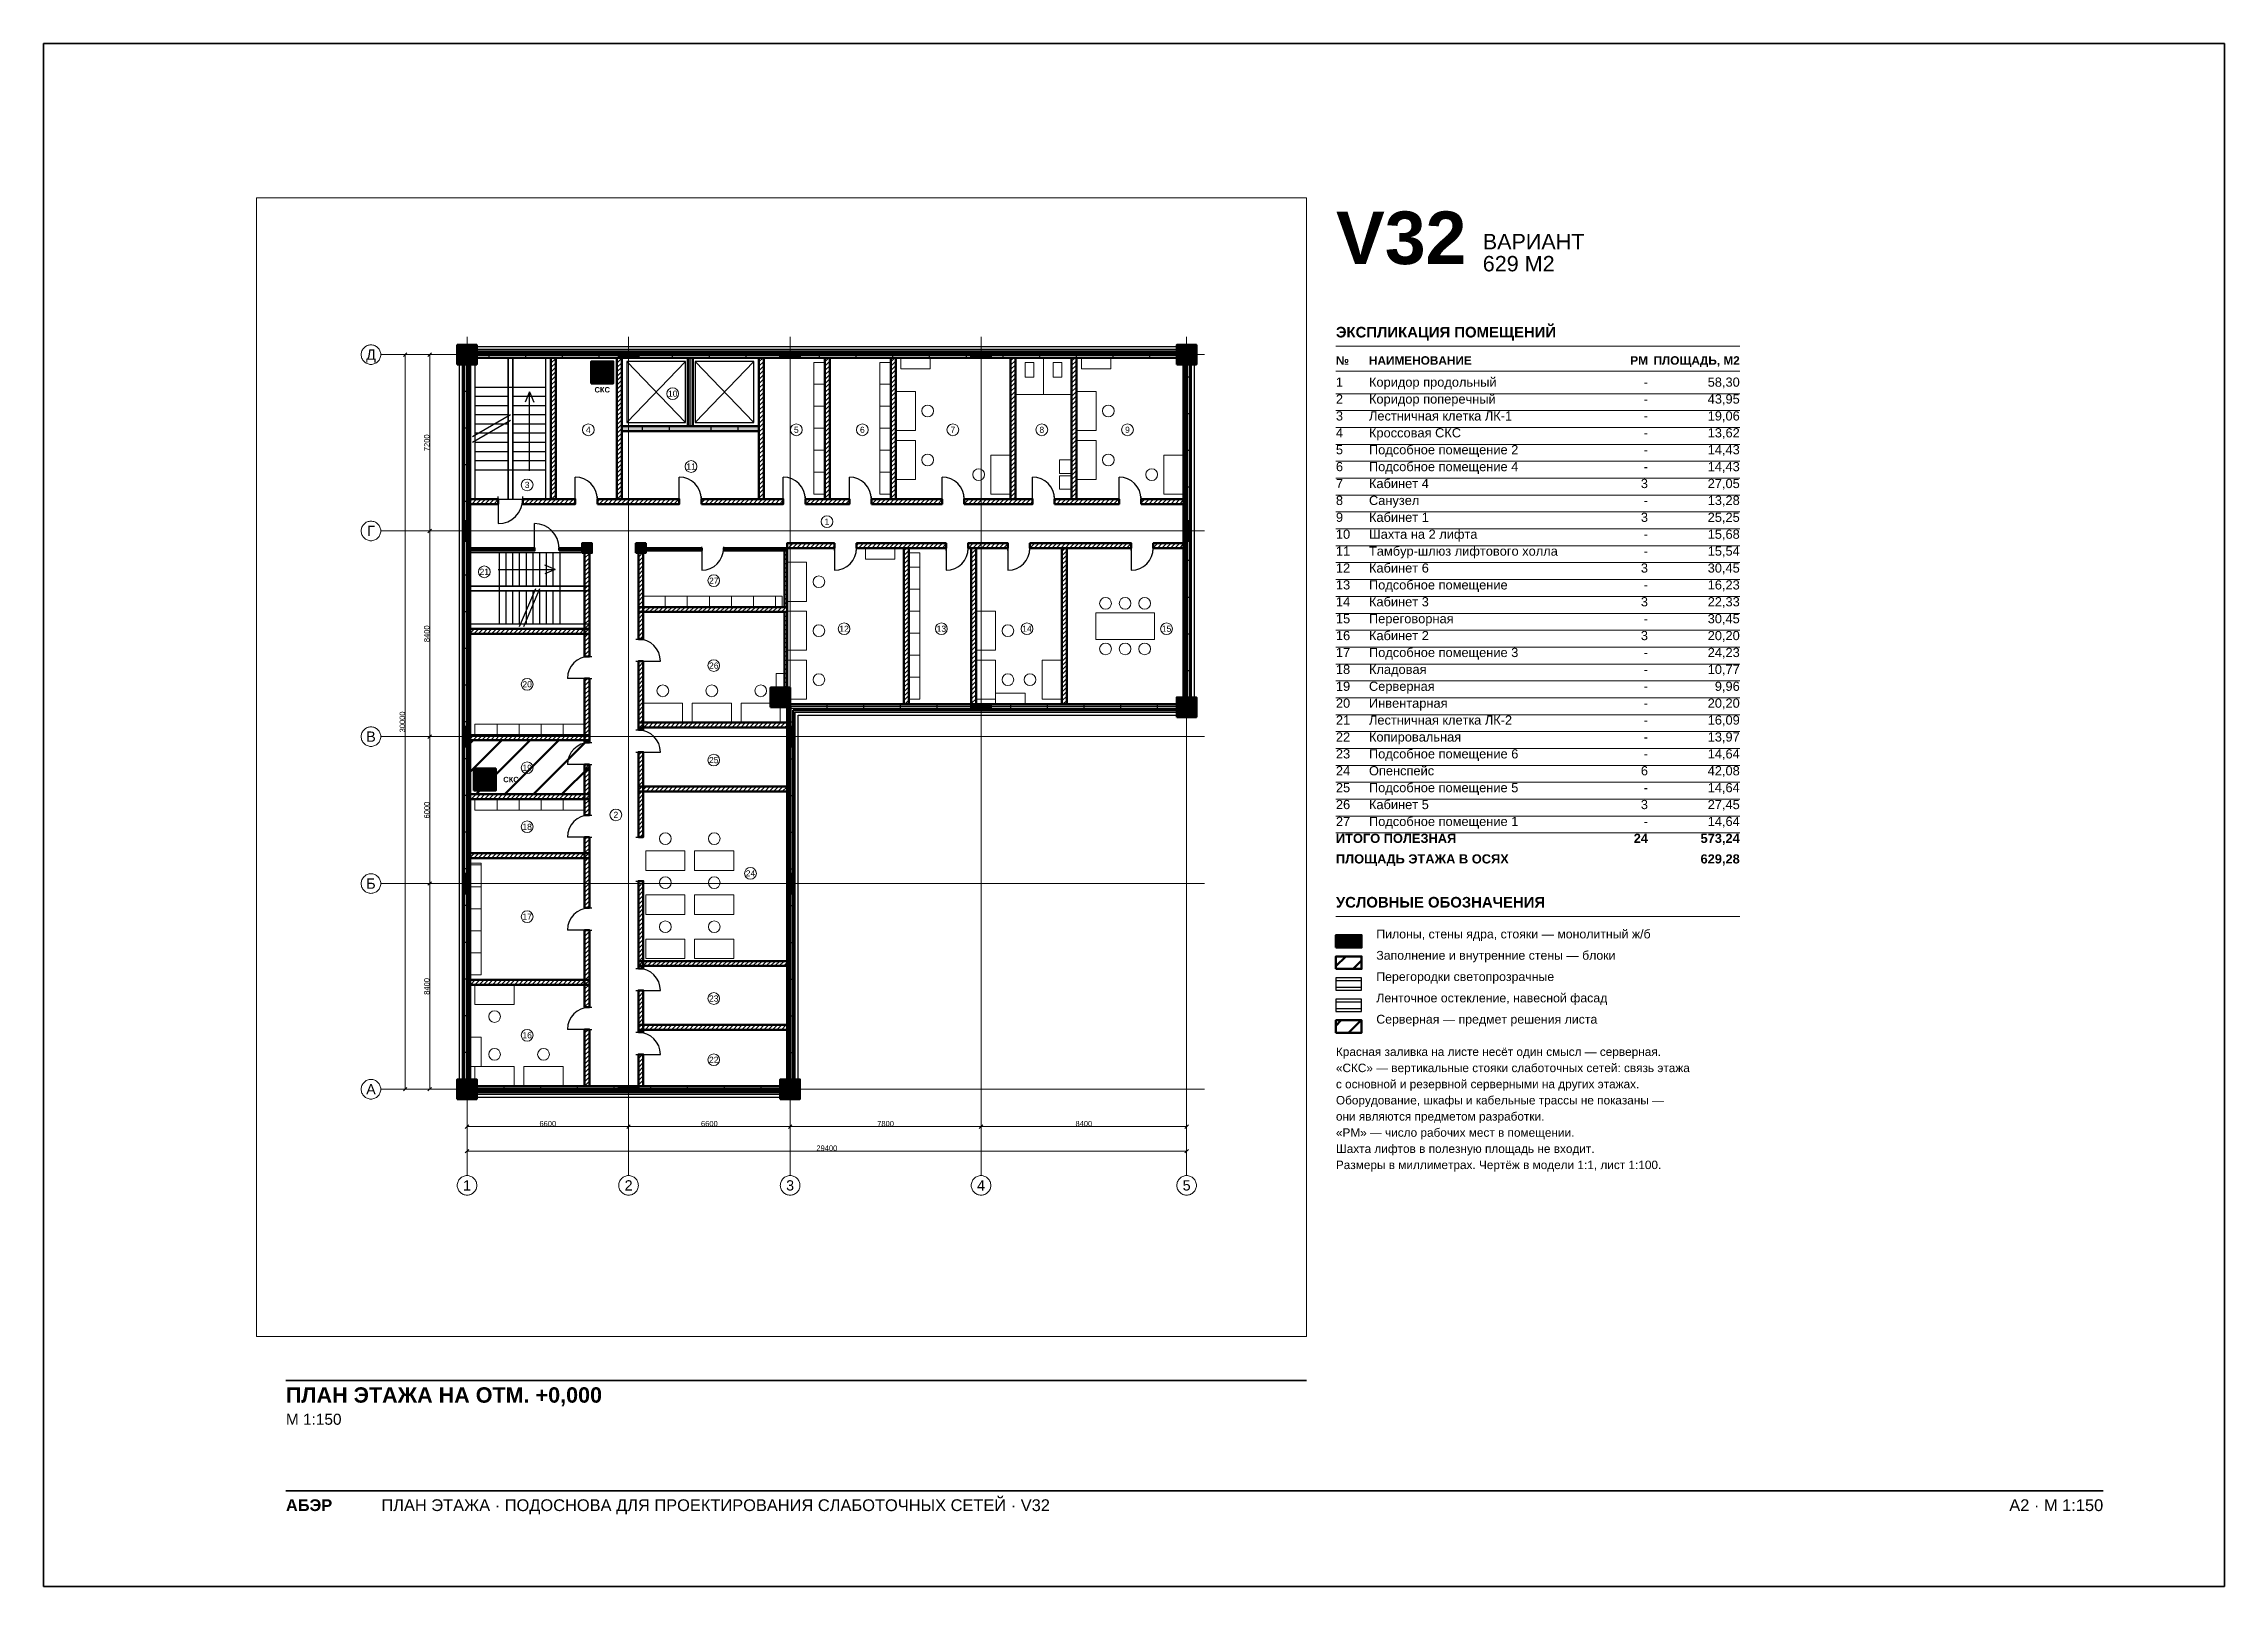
# Paper-space layout 'A2-1-100' of a CAD drawing. Header units: millimetres. Extents: x 0 to 594, y 0 to 420.
# The model-space entities are those that its viewports show. They can reach past a viewport. Long polylines and large blocks are cut down to what shows.
import ezdxf
from ezdxf.enums import TextEntityAlignment as Align

# ---------------------------------------------------------------- set-up
doc = ezdxf.new("R2010")
doc.units = ezdxf.units.MM
doc.linetypes.add('CENTER2', pattern=[2.541, 1.587, -0.318, 0.318, -0.318])
for name, color, linetype, lineweight in [('A-ANNO-LEGEND', 7, 'CONTINUOUS', 18), ('A-ANNO-NOTES', 8, 'CONTINUOUS', 13), ('A-ANNO-ROOM', 7, 'CONTINUOUS', 18), ('A-ANNO-TABLE', 7, 'CONTINUOUS', 18), ('A-DIMS', 8, 'CONTINUOUS', 13), ('A-DOOR', 3, 'CONTINUOUS', 25), ('A-ELEV', 7, 'CONTINUOUS', 25), ('A-FACADE-PANEL', 8, 'CONTINUOUS', 25), ('A-FURN', 8, 'CONTINUOUS', 18), ('A-GLAZ-RIBBON', 5, 'CONTINUOUS', 25), ('A-GRID', 8, 'CENTER2', 13), ('A-HATCH', 9, 'CONTINUOUS', 9), ('A-OUTLINE', 7, 'CONTINUOUS', 50), ('A-SANI', 8, 'CONTINUOUS', 18), ('A-STAIR', 7, 'CONTINUOUS', 25), ('A-TITLE', 7, 'CONTINUOUS', 35), ('A-VIEWPORT', 8, 'CONTINUOUS', 9), ('A-WALL-BLOCK', 9, 'CONTINUOUS', 50), ('A-WALL-GLASS', 4, 'CONTINUOUS', 25), ('A-WALL-RC', 7, 'CONTINUOUS', 50), ('E-SCS-RISER', 1, 'CONTINUOUS', 50), ('E-SERVER-ROOM', 1, 'CONTINUOUS', 50)]:
    doc.layers.add(name, color=color, linetype=linetype, lineweight=lineweight)
doc.styles.add('Arial', font='arial.ttf')
doc.styles.add('Arial-Bold', font='arialbd.ttf')
doc.styles.get("Standard").update_dxf_attribs({"font": 'arial.ttf'})

psp = doc.layouts.new('A2-1-100')

# ---------------------------------------------------------------- texts
at = {"layer": 'A-ANNO-LEGEND'}
for s, height, style, p in [('УСЛОВНЫЕ ОБОЗНАЧЕНИЯ', 2.9, 'Arial-Bold', (352, 184.8)), ('Пилоны, стены ядра, стояки — монолитный ж/б', 2.4, 'Arial', (363, 176.4)), ('Заполнение и внутренние стены — блоки', 2.4, 'Arial', (363, 170.6)), ('Перегородки светопрозрачные', 2.4, 'Arial', (363, 164.8)), ('Ленточное остекление, навесной фасад', 2.4, 'Arial', (363, 159)), ('Серверная — предмет решения листа', 2.4, 'Arial', (363, 153.2))]:
    psp.add_text(s, height=height, dxfattribs=dict(at, style=style)).set_placement(p)
at = {"layer": 'A-ANNO-NOTES', "style": 'Arial'}
for s, p in [('Красная заливка на листе несёт один смысл — серверная.', (352, 144.4)), ('«СКС» — вертикальные стояки слаботочных сетей: связь этажа', (352, 140)), ('с основной и резервной серверными на других этажах.', (352, 135.6)), ('Оборудование, шкафы и кабельные трассы не показаны —', (352, 131.2)), ('они являются предметом разработки.', (352, 126.8)), ('«РМ» — число рабочих мест в помещении.', (352, 122.4)), ('Шахта лифтов в полезную площадь не входит.', (352, 118)), ('Размеры в миллиметрах. Чертёж в модели 1:1, лист 1:100.', (352, 113.6))]:
    psp.add_text(s, height=2.3, dxfattribs=at).set_placement(p)
at = {"layer": 'A-ANNO-TABLE'}
for s, height, style, p in [('ЭКСПЛИКАЦИЯ ПОМЕЩЕНИЙ', 2.9, 'Arial-Bold', (352, 340)), ('№', 2.3, 'Arial-Bold', (352, 332.6)), ('НАИМЕНОВАНИЕ', 2.3, 'Arial-Bold', (361, 332.6)), ('1', 2.5, 'Arial', (352, 326.6)), ('Коридор продольный', 2.5, 'Arial', (361, 326.6)), ('2', 2.5, 'Arial', (352, 322)), ('Коридор поперечный', 2.5, 'Arial', (361, 322)), ('4', 2.5, 'Arial', (352, 312.8)), ('3', 2.5, 'Arial', (352, 317.4)), ('Лестничная клетка ЛК-1', 2.5, 'Arial', (361, 317.4)), ('Кроссовая СКС', 2.5, 'Arial', (361, 312.8)), ('5', 2.5, 'Arial', (352, 308.2)), ('Подсобное помещение 2', 2.5, 'Arial', (361, 308.2)), ('6', 2.5, 'Arial', (352, 303.6)), ('Подсобное помещение 4', 2.5, 'Arial', (361, 303.6)), ('7', 2.5, 'Arial', (352, 299)), ('Кабинет 4', 2.5, 'Arial', (361, 299)), ('8', 2.5, 'Arial', (352, 294.4)), ('9', 2.5, 'Arial', (352, 289.8)), ('Санузел', 2.5, 'Arial', (361, 294.4)), ('Кабинет 1', 2.5, 'Arial', (361, 289.8)), ('10', 2.5, 'Arial', (352, 285.2)), ('Шахта на 2 лифта', 2.5, 'Arial', (361, 285.2)), ('11', 2.5, 'Arial', (352, 280.6)), ('Тамбур-шлюз лифтового холла', 2.5, 'Arial', (361, 280.6)), ('12', 2.5, 'Arial', (352, 276)), ('13', 2.5, 'Arial', (352, 271.4)), ('Подсобное помещение', 2.5, 'Arial', (361, 271.4)), ('Кабинет 6', 2.5, 'Arial', (361, 276)), ('14', 2.5, 'Arial', (352, 266.8)), ('Кабинет 3', 2.5, 'Arial', (361, 266.8)), ('15', 2.5, 'Arial', (352, 262.2)), ('Переговорная', 2.5, 'Arial', (361, 262.2)), ('16', 2.5, 'Arial', (352, 257.6)), ('17', 2.5, 'Arial', (352, 253)), ('Подсобное помещение 3', 2.5, 'Arial', (361, 253)), ('Кабинет 2', 2.5, 'Arial', (361, 257.6)), ('18', 2.5, 'Arial', (352, 248.4)), ('Кладовая', 2.5, 'Arial', (361, 248.4)), ('19', 2.5, 'Arial', (352, 243.8)), ('Серверная', 2.5, 'Arial', (361, 243.8)), ('20', 2.5, 'Arial', (352, 239.2)), ('Инвентарная', 2.5, 'Arial', (361, 239.2)), ('21', 2.5, 'Arial', (352, 234.6)), ('22', 2.5, 'Arial', (352, 230)), ('Лестничная клетка ЛК-2', 2.5, 'Arial', (361, 234.6)), ('Копировальная', 2.5, 'Arial', (361, 230)), ('23', 2.5, 'Arial', (352, 225.4)), ('Подсобное помещение 6', 2.5, 'Arial', (361, 225.4)), ('24', 2.5, 'Arial', (352, 220.8)), ('Опенспейс', 2.5, 'Arial', (361, 220.8)), ('25', 2.5, 'Arial', (352, 216.2)), ('26', 2.5, 'Arial', (352, 211.6)), ('Подсобное помещение 5', 2.5, 'Arial', (361, 216.2)), ('Кабинет 5', 2.5, 'Arial', (361, 211.6)), ('27', 2.5, 'Arial', (352, 207)), ('Подсобное помещение 1', 2.5, 'Arial', (361, 207)), ('ИТОГО ПОЛЕЗНАЯ', 2.5, 'Arial-Bold', (352, 202.4)), ('ПЛОЩАДЬ ЭТАЖА В ОСЯХ', 2.5, 'Arial-Bold', (352, 196.8))]:
    psp.add_text(s, height=height, dxfattribs=dict(at, style=style)).set_placement(p)
for s, height, style, p in [('РМ', 2.3, 'Arial-Bold', (437, 332.6)), ('ПЛОЩАДЬ, М2', 2.3, 'Arial-Bold', (462, 332.6)), ('-', 2.5, 'Arial', (437, 326.6)), ('58,30', 2.5, 'Arial', (462, 326.6)), ('-', 2.5, 'Arial', (437, 322)), ('43,95', 2.5, 'Arial', (462, 322)), ('-', 2.5, 'Arial', (437, 317.4)), ('19,06', 2.5, 'Arial', (462, 317.4)), ('13,62', 2.5, 'Arial', (462, 312.8)), ('-', 2.5, 'Arial', (437, 312.8)), ('-', 2.5, 'Arial', (437, 308.2)), ('14,43', 2.5, 'Arial', (462, 308.2)), ('-', 2.5, 'Arial', (437, 303.6)), ('14,43', 2.5, 'Arial', (462, 303.6)), ('3', 2.5, 'Arial', (437, 299)), ('27,05', 2.5, 'Arial', (462, 299)), ('3', 2.5, 'Arial', (437, 289.8)), ('-', 2.5, 'Arial', (437, 294.4)), ('25,25', 2.5, 'Arial', (462, 289.8)), ('13,28', 2.5, 'Arial', (462, 294.4)), ('-', 2.5, 'Arial', (437, 285.2)), ('15,68', 2.5, 'Arial', (462, 285.2)), ('-', 2.5, 'Arial', (437, 280.6)), ('15,54', 2.5, 'Arial', (462, 280.6)), ('3', 2.5, 'Arial', (437, 276)), ('30,45', 2.5, 'Arial', (462, 276)), ('16,23', 2.5, 'Arial', (462, 271.4)), ('3', 2.5, 'Arial', (437, 266.8)), ('-', 2.5, 'Arial', (437, 271.4)), ('22,33', 2.5, 'Arial', (462, 266.8)), ('-', 2.5, 'Arial', (437, 262.2)), ('30,45', 2.5, 'Arial', (462, 262.2)), ('3', 2.5, 'Arial', (437, 257.6)), ('20,20', 2.5, 'Arial', (462, 257.6)), ('24,23', 2.5, 'Arial', (462, 253)), ('-', 2.5, 'Arial', (437, 253)), ('-', 2.5, 'Arial', (437, 248.4)), ('10,77', 2.5, 'Arial', (462, 248.4)), ('-', 2.5, 'Arial', (437, 243.8)), ('9,96', 2.5, 'Arial', (462, 243.8)), ('-', 2.5, 'Arial', (437, 239.2)), ('20,20', 2.5, 'Arial', (462, 239.2)), ('-', 2.5, 'Arial', (437, 234.6)), ('16,09', 2.5, 'Arial', (462, 234.6)), ('13,97', 2.5, 'Arial', (462, 230)), ('-', 2.5, 'Arial', (437, 230)), ('-', 2.5, 'Arial', (437, 225.4)), ('14,64', 2.5, 'Arial', (462, 225.4)), ('6', 2.5, 'Arial', (437, 220.8)), ('42,08', 2.5, 'Arial', (462, 220.8)), ('3', 2.5, 'Arial', (437, 211.6)), ('-', 2.5, 'Arial', (437, 216.2)), ('27,45', 2.5, 'Arial', (462, 211.6)), ('14,64', 2.5, 'Arial', (462, 216.2)), ('-', 2.5, 'Arial', (437, 207)), ('14,64', 2.5, 'Arial', (462, 207)), ('24', 2.5, 'Arial-Bold', (437, 202.4)), ('573,24', 2.5, 'Arial-Bold', (462, 202.4)), ('629,28', 2.5, 'Arial-Bold', (462, 196.8))]:
    psp.add_text(s, height=height, dxfattribs=dict(at, style=style)).set_placement(p, align=Align.RIGHT)
at = {"layer": 'A-TITLE'}
for s, height, style, p in [('V32', 14.3, 'Arial-Bold', (352, 360)), ('ВАРИАНТ', 4.2, 'Arial', (392, 364)), ('629 М2', 4.2, 'Arial', (392, 358)), ('ПЛАН ЭТАЖА НА ОТМ. +0,000', 4.2, 'Arial-Bold', (66, 50)), ('М 1:150', 3, 'Arial', (66, 44)), ('ПЛАН ЭТАЖА · ПОДОСНОВА ДЛЯ ПРОЕКТИРОВАНИЯ СЛАБОТОЧНЫХ СЕТЕЙ · V32', 3.2, 'Arial', (92, 20.5)), ('АБЭР', 3.2, 'Arial-Bold', (66, 20.5))]:
    psp.add_text(s, height=height, dxfattribs=dict(at, style=style)).set_placement(p)
at = {"layer": 'A-TITLE', "style": 'Arial'}
psp.add_text('A2 · М 1:150', height=3.2, dxfattribs=at).set_placement((561, 20.5), align=Align.RIGHT)

msp = doc.modelspace()

# ---------------------------------------------------------------- texts
at = {"layer": 'A-ANNO-ROOM'}
for s, p in [('10', (8403, 28405)), ('4', (4955, 26930)), ('5', (13453, 26930)), ('6', (16151, 26930)), ('7', (19849, 26930)), ('8', (23483, 26930)), ('9', (26983, 26930)), ('11', (9153, 25430)), ('3', (2455, 24680)), ('1', (14705, 23180)), ('21', (705, 21130)), ('27', (10080, 20770)), ('12', (15405, 18805)), ('13', (19381, 18805)), ('14', (22877, 18805)), ('15', (28579, 18805)), ('26', (10080, 17302)), ('20', (2455, 16537)), ('25', (10080, 13442)), ('19', (2455, 13128)), ('18', (2455, 10719)), ('2', (6080, 11205)), ('24', (11580, 8815)), ('17', (2455, 7048)), ('23', (10080, 3705)), ('16', (2455, 2205)), ('22', (10080, 1205))]:
    msp.add_text(s, height=250, dxfattribs=at).set_placement(p, align=Align.MIDDLE_CENTER)
at = {"layer": 'A-DIMS'}
for s, p in [('7200', (-1645, 26400)), ('8400', (-1645, 18600)), ('30000', (-2645, 15000)), ('6000', (-1645, 11400)), ('8400', (-1645, 4200))]:
    msp.add_text(s, height=220, rotation=90, dxfattribs=at).set_placement(p, align=Align.MIDDLE_CENTER)
for s, p in [('6600', (3300, -1405)), ('6600', (9900, -1405)), ('7800', (17100, -1405)), ('8400', (25200, -1405)), ('29400', (14700, -2405))]:
    msp.add_text(s, height=220, dxfattribs=at).set_placement(p, align=Align.MIDDLE_CENTER)
at = {"layer": 'A-GRID'}
for s, p in [('Д', (-3925, 30000)), ('Г', (-3925, 22800)), ('В', (-3925, 14400)), ('Б', (-3925, 8400)), ('А', (-3925, 0)), ('1', (0, -3925)), ('2', (6600, -3925)), ('3', (13200, -3925)), ('4', (21000, -3925)), ('5', (29400, -3925))]:
    msp.add_text(s, height=420, dxfattribs=at).set_placement(p, align=Align.MIDDLE_CENTER)
at = {"layer": 'E-SCS-RISER', "style": 'Arial-Bold'}
for p in [(5523, 28565), (1795, 12648)]:
    msp.add_text('СКС', height=220, dxfattribs=at).set_placement(p, align=Align.MIDDLE_CENTER)

# ---------------------------------------------------------------- hatches: boundary and pattern name
at = {"layer": 'A-HATCH'}
h = msp.add_hatch(dxfattribs=at)
h.set_pattern_fill('ANSI31', scale=40)
h.paths.add_polyline_path([(3425, 24100), (3625, 24100), (3625, 29875), (3625, 29875), (3425, 29875), (3425, 29875)])
h = msp.add_hatch(dxfattribs=at)
h.set_pattern_fill('ANSI31', scale=40)
h.paths.add_polyline_path([(6123, 24100), (6323, 24100), (6323, 29875), (6323, 29875), (6123, 29875), (6123, 29875)])
h = msp.add_hatch(dxfattribs=at)
h.set_pattern_fill('ANSI31', scale=40)
h.paths.add_polyline_path([(11923, 24100), (12123, 24100), (12123, 29875), (12123, 29875), (11923, 29875), (11923, 29875)])
h = msp.add_hatch(dxfattribs=at)
h.set_pattern_fill('ANSI31', scale=40)
h.paths.add_polyline_path([(14621, 24100), (14821, 24100), (14821, 29875), (14821, 29875), (14621, 29875), (14621, 29875)])
h = msp.add_hatch(dxfattribs=at)
h.set_pattern_fill('ANSI31', scale=40)
h.paths.add_polyline_path([(17319, 24100), (17519, 24100), (17519, 29875), (17519, 29875), (17319, 29875), (17319, 29875)])
h = msp.add_hatch(dxfattribs=at)
h.set_pattern_fill('ANSI31', scale=40)
h.paths.add_polyline_path([(22203, 24100), (22403, 24100), (22403, 29875), (22403, 29875), (22203, 29875), (22203, 29875)])
h = msp.add_hatch(dxfattribs=at)
h.set_pattern_fill('ANSI31', scale=40)
h.paths.add_polyline_path([(24703, 24100), (24903, 24100), (24903, 29875), (24903, 29875), (24703, 29875), (24703, 29875)])
h = msp.add_hatch(dxfattribs=at)
h.set_pattern_fill('ANSI31', scale=40)
h.paths.add_polyline_path([(125, 23900), (125, 23900), (1275, 23900), (1275, 24100), (125, 24100), (125, 24100)])
h = msp.add_hatch(dxfattribs=at)
h.set_pattern_fill('ANSI31', scale=40)
h.paths.add_polyline_path([(2275, 23900), (4424, 23900), (4424, 24100), (2275, 24100)])
h = msp.add_hatch(dxfattribs=at)
h.set_pattern_fill('ANSI31', scale=40)
h.paths.add_polyline_path([(5324, 23900), (8673, 23900), (8673, 24100), (5324, 24100)])
h = msp.add_hatch(dxfattribs=at)
h.set_pattern_fill('ANSI31', scale=40)
h.paths.add_polyline_path([(9573, 23900), (12922, 23900), (12922, 24100), (9573, 24100)])
h = msp.add_hatch(dxfattribs=at)
h.set_pattern_fill('ANSI31', scale=40)
h.paths.add_polyline_path([(13822, 23900), (15620, 23900), (15620, 24100), (13822, 24100)])
h = msp.add_hatch(dxfattribs=at)
h.set_pattern_fill('ANSI31', scale=40)
h.paths.add_polyline_path([(16520, 23900), (19411, 23900), (19411, 24100), (16520, 24100)])
h = msp.add_hatch(dxfattribs=at)
h.set_pattern_fill('ANSI31', scale=40)
h.paths.add_polyline_path([(20311, 23900), (23103, 23900), (23103, 24100), (20311, 24100)])
h = msp.add_hatch(dxfattribs=at)
h.set_pattern_fill('ANSI31', scale=40)
h.paths.add_polyline_path([(24003, 23900), (26639, 23900), (26639, 24100), (24003, 24100)])
h = msp.add_hatch(dxfattribs=at)
h.set_pattern_fill('ANSI31', scale=40)
h.paths.add_polyline_path([(27539, 23900), (29275, 23900), (29275, 23900), (29275, 24100), (29275, 24100), (27539, 24100)])
h = msp.add_hatch(dxfattribs=at)
h.set_pattern_fill('ANSI31', scale=40)
h.paths.add_polyline_path([(13075, 22100), (15013, 22100), (15013, 22300), (13075, 22300)])
h = msp.add_hatch(dxfattribs=at)
h.set_pattern_fill('ANSI31', scale=40)
h.paths.add_polyline_path([(15913, 22100), (19574, 22100), (19574, 22300), (15913, 22300)])
h = msp.add_hatch(dxfattribs=at)
h.set_pattern_fill('ANSI31', scale=40)
h.paths.add_polyline_path([(20474, 22100), (22098, 22100), (22098, 22300), (20474, 22300)])
h = msp.add_hatch(dxfattribs=at)
h.set_pattern_fill('ANSI31', scale=40)
h.paths.add_polyline_path([(22998, 22100), (27137, 22100), (27137, 22300), (22998, 22300)])
h = msp.add_hatch(dxfattribs=at)
h.set_pattern_fill('ANSI31', scale=40)
h.paths.add_polyline_path([(28037, 22100), (29275, 22100), (29275, 22100), (29275, 22300), (29275, 22300), (28037, 22300)])
h = msp.add_hatch(dxfattribs=at)
h.set_pattern_fill('ANSI31', scale=40)
h.paths.add_polyline_path([(4800, 17678.5), (5000, 17678.5), (5000, 22100), (4800, 22100)])
h = msp.add_hatch(dxfattribs=at)
h.set_pattern_fill('ANSI31', scale=40)
h.paths.add_polyline_path([(7000, 18381), (7200, 18381), (7200, 22100), (7000, 22100)])
h = msp.add_hatch(dxfattribs=at)
h.set_pattern_fill('ANSI31', scale=40)
h.paths.add_polyline_path([(7200, 22000), (9587.5, 22000), (9587.5, 22100), (7200, 22100)])
h = msp.add_hatch(dxfattribs=at)
h.set_pattern_fill('ANSI31', scale=40)
h.paths.add_polyline_path([(10487.5, 22000), (13075, 22000), (13075, 22100), (10487.5, 22100)])
h = msp.add_hatch(dxfattribs=at)
h.set_pattern_fill('ANSI31', scale=40)
h.paths.add_polyline_path([(12975, 19690), (13075, 19690), (13075, 22000), (12975, 22000)])
h = msp.add_hatch(dxfattribs=at)
h.set_pattern_fill('ANSI31', scale=40)
h.paths.add_polyline_path([(17851, 15725), (18051, 15725), (18051, 15725), (18051, 22100), (17851, 22100), (17851, 15725)])
h = msp.add_hatch(dxfattribs=at)
h.set_pattern_fill('ANSI31', scale=40)
h.paths.add_polyline_path([(20597, 15725), (20797, 15725), (20797, 15725), (20797, 22100), (20597, 22100), (20597, 15725)])
h = msp.add_hatch(dxfattribs=at)
h.set_pattern_fill('ANSI31', scale=40)
h.paths.add_polyline_path([(24299, 15725), (24499, 15725), (24499, 15725), (24499, 22100), (24299, 22100), (24299, 15725)])
h = msp.add_hatch(dxfattribs=at)
h.set_pattern_fill('ANSI31', scale=40)
h.paths.add_polyline_path([(7000, 19490), (13075, 19490), (13075, 19690), (7000, 19690)])
h = msp.add_hatch(dxfattribs=at)
h.set_pattern_fill('ANSI31', scale=40)
h.paths.add_polyline_path([(125, 18600), (125, 18600), (5000, 18600), (5000, 18800), (125, 18800), (125, 18800)])
h = msp.add_hatch(dxfattribs=at)
h.set_pattern_fill('ANSI31', scale=40)
h.paths.add_polyline_path([(12975, 15725), (13075, 15725), (13075, 15725), (13075, 19490), (12975, 19490), (12975, 15725)])
h = msp.add_hatch(dxfattribs=at)
h.set_pattern_fill('ANSI31', scale=40)
h.paths.add_polyline_path([(7000, 14672), (7200, 14672), (7200, 17481), (7000, 17481)])
h = msp.add_hatch(dxfattribs=at)
h.set_pattern_fill('ANSI31', scale=40)
h.paths.add_polyline_path([(4800, 14157), (5000, 14157), (5000, 16778.5), (4800, 16778.5)])
h = msp.add_hatch(dxfattribs=at)
h.set_pattern_fill('ANSI31', scale=40)
h.paths.add_polyline_path([(125, 14257), (125, 14257), (5000, 14257), (5000, 14457), (125, 14457), (125, 14457)])
h = msp.add_hatch(dxfattribs=at)
h.set_pattern_fill('ANSI31', scale=40)
h.paths.add_polyline_path([(7000, 14772), (13075, 14772), (13075, 14772), (13075, 14972), (13075, 14972), (7000, 14972)])
h = msp.add_hatch(dxfattribs=at)
h.set_pattern_fill('ANSI31', scale=40)
h.paths.add_polyline_path([(7000, 10298.5), (7200, 10298.5), (7200, 13772), (7000, 13772)])
h = msp.add_hatch(dxfattribs=at)
h.set_pattern_fill('ANSI31', scale=40)
h.paths.add_polyline_path([(4800, 11193.5), (5000, 11193.5), (5000, 13257), (4800, 13257)])
h = msp.add_hatch(dxfattribs=at)
h.set_pattern_fill('ANSI31', scale=40)
h.paths.add_polyline_path([(125, 11848), (125, 11848), (5000, 11848), (5000, 12048), (125, 12048), (125, 12048)])
h = msp.add_hatch(dxfattribs=at)
h.set_pattern_fill('ANSI31', scale=40)
h.paths.add_polyline_path([(7000, 12162), (13075, 12162), (13075, 12162), (13075, 12362), (13075, 12362), (7000, 12362)])
h = msp.add_hatch(dxfattribs=at)
h.set_pattern_fill('ANSI31', scale=40)
h.paths.add_polyline_path([(4800, 7403.5), (5000, 7403.5), (5000, 10293.5), (4800, 10293.5)])
h = msp.add_hatch(dxfattribs=at)
h.set_pattern_fill('ANSI31', scale=40)
h.paths.add_polyline_path([(125, 9439), (125, 9439), (5000, 9439), (5000, 9639), (125, 9639), (125, 9639)])
h = msp.add_hatch(dxfattribs=at)
h.set_pattern_fill('ANSI31', scale=40)
h.paths.add_polyline_path([(7000, 4935), (7200, 4935), (7200, 8498.5), (7000, 8498.5)])
h = msp.add_hatch(dxfattribs=at)
h.set_pattern_fill('ANSI31', scale=40)
h.paths.add_polyline_path([(4800, 3346.5), (5000, 3346.5), (5000, 6503.5), (4800, 6503.5)])
h = msp.add_hatch(dxfattribs=at)
h.set_pattern_fill('ANSI31', scale=40)
h.paths.add_polyline_path([(125, 4268), (125, 4268), (5000, 4268), (5000, 4468), (125, 4468), (125, 4468)])
h = msp.add_hatch(dxfattribs=at)
h.set_pattern_fill('ANSI31', scale=40)
h.paths.add_polyline_path([(7000, 5035), (13075, 5035), (13075, 5035), (13075, 5235), (13075, 5235), (7000, 5235)])
h = msp.add_hatch(dxfattribs=at)
h.set_pattern_fill('ANSI31', scale=40)
h.paths.add_polyline_path([(7000, 2325), (7200, 2325), (7200, 4035), (7000, 4035)])
h = msp.add_hatch(dxfattribs=at)
h.set_pattern_fill('ANSI31', scale=40)
h.paths.add_polyline_path([(4800, 125), (5000, 125), (5000, 125), (5000, 2446.5), (4800, 2446.5), (4800, 125)])
h = msp.add_hatch(dxfattribs=at)
h.set_pattern_fill('ANSI31', scale=40)
h.paths.add_polyline_path([(7000, 2425), (13075, 2425), (13075, 2425), (13075, 2625), (13075, 2625), (7000, 2625)])
h = msp.add_hatch(dxfattribs=at)
h.set_pattern_fill('ANSI31', scale=40)
h.paths.add_polyline_path([(7000, 125), (7200, 125), (7200, 125), (7200, 1425), (7000, 1425), (7000, 125)])
at = {"layer": 'A-WALL-RC'}
h = msp.add_hatch(color=7, dxfattribs=at)
h.dxf.hatch_style = 1
h.paths.add_polyline_path([(-400, 29600), (400, 29600), (400, 30400), (-400, 30400)])
h = msp.add_hatch(color=7, dxfattribs=at)
h.dxf.hatch_style = 1
h.paths.add_polyline_path([(29000, 29600), (29800, 29600), (29800, 30400), (29000, 30400)])
h = msp.add_hatch(color=7, dxfattribs=at)
h.dxf.hatch_style = 1
h.paths.add_polyline_path([(6200, 29875), (7000, 29875), (7000, 30125), (6200, 30125)])
h = msp.add_hatch(color=7, dxfattribs=at)
h.dxf.hatch_style = 1
h.paths.add_polyline_path([(9023, 27075), (9223, 27075), (9223, 29875), (9223, 29875), (9023, 29875), (9023, 29875)])
h = msp.add_hatch(color=7, dxfattribs=at)
h.dxf.hatch_style = 1
h.paths.add_polyline_path([(12800, 29875), (13600, 29875), (13600, 30125), (12800, 30125)])
h = msp.add_hatch(color=7, dxfattribs=at)
h.dxf.hatch_style = 1
h.paths.add_polyline_path([(20600, 29875), (21400, 29875), (21400, 30125), (20600, 30125)])
h = msp.add_hatch(color=7, dxfattribs=at)
h.dxf.hatch_style = 1
h.paths.add_polyline_path([(6323, 26875), (11923, 26875), (11923, 27075), (6323, 27075)])
h = msp.add_hatch(color=7, dxfattribs=at)
h.dxf.hatch_style = 1
h.paths.add_polyline_path([(-125, 22400), (125, 22400), (125, 23200), (-125, 23200)])
h = msp.add_hatch(color=7, dxfattribs=at)
h.dxf.hatch_style = 1
h.paths.add_polyline_path([(29275, 22400), (29525, 22400), (29525, 23200), (29275, 23200)])
h = msp.add_hatch(color=7, dxfattribs=at)
h.dxf.hatch_style = 1
h.paths.add_polyline_path([(4700, 21900), (5100, 21900), (5100, 22300), (4700, 22300)])
h = msp.add_hatch(color=7, dxfattribs=at)
h.dxf.hatch_style = 1
h.paths.add_polyline_path([(6900, 21900), (7300, 21900), (7300, 22300), (6900, 22300)])
h = msp.add_hatch(color=7, dxfattribs=at)
h.dxf.hatch_style = 1
h.paths.add_polyline_path([(125, 22000), (125, 22000), (2762.5, 22000), (2762.5, 22100), (125, 22100), (125, 22100)])
h = msp.add_hatch(color=7, dxfattribs=at)
h.dxf.hatch_style = 1
h.paths.add_polyline_path([(3762.5, 22000), (4800, 22000), (4800, 22100), (3762.5, 22100)])
h = msp.add_hatch(color=7, dxfattribs=at)
h.dxf.hatch_style = 1
h.paths.add_polyline_path([(12400, 15600), (13200, 15600), (13200, 16400), (12400, 16400)])
h = msp.add_hatch(color=7, dxfattribs=at)
h.dxf.hatch_style = 1
h.paths.add_polyline_path([(20600, 15475), (21400, 15475), (21400, 15725), (20600, 15725)])
h = msp.add_hatch(color=7, dxfattribs=at)
h.dxf.hatch_style = 1
h.paths.add_polyline_path([(29000, 15200), (29800, 15200), (29800, 16000), (29000, 16000)])
h = msp.add_hatch(color=7, dxfattribs=at)
h.dxf.hatch_style = 1
h.paths.add_polyline_path([(-125, 14000), (125, 14000), (125, 14800), (-125, 14800)])
h = msp.add_hatch(color=7, dxfattribs=at)
h.dxf.hatch_style = 1
h.paths.add_polyline_path([(13075, 14000), (13325, 14000), (13325, 14800), (13075, 14800)])
h = msp.add_hatch(color=7, dxfattribs=at)
h.dxf.hatch_style = 1
h.paths.add_polyline_path([(-125, 8000), (125, 8000), (125, 8800), (-125, 8800)])
h = msp.add_hatch(color=7, dxfattribs=at)
h.dxf.hatch_style = 1
h.paths.add_polyline_path([(13075, 8000), (13325, 8000), (13325, 8800), (13075, 8800)])
h = msp.add_hatch(color=7, dxfattribs=at)
h.dxf.hatch_style = 1
h.paths.add_polyline_path([(-400, -400), (400, -400), (400, 400), (-400, 400)])
h = msp.add_hatch(color=7, dxfattribs=at)
h.dxf.hatch_style = 1
h.paths.add_polyline_path([(6200, -125), (7000, -125), (7000, 125), (6200, 125)])
h = msp.add_hatch(color=7, dxfattribs=at)
h.dxf.hatch_style = 1
h.paths.add_polyline_path([(12800, -400), (13600, -400), (13600, 400), (12800, 400)])
at = {"layer": 'E-SCS-RISER'}
h = msp.add_hatch(color=7, dxfattribs=at)
h.dxf.hatch_style = 1
h.paths.add_polyline_path([(5073, 28825), (5973, 28825), (5973, 29725), (5073, 29725)])
h = msp.add_hatch(color=7, dxfattribs=at)
h.dxf.hatch_style = 1
h.paths.add_polyline_path([(275, 12198), (1175, 12198), (1175, 13098), (275, 13098)])
at = {"layer": 'E-SERVER-ROOM'}
h = msp.add_hatch(dxfattribs=at)
h.set_pattern_fill('ANSI31', scale=260)
h.paths.add_polyline_path([(125, 12048), (5000, 12048), (5000, 14257), (125, 14257)])

# ---------------------------------------------------------------- linework, layer by layer
at = {"layer": 'A-ANNO-ROOM'}
for centre in [(8403, 28405), (4955, 26930), (13453, 26930), (16151, 26930), (19849, 26930), (23483, 26930), (26983, 26930), (9153, 25430), (2455, 24680), (14705, 23180), (705, 21130), (10080, 20770), (15405, 18805), (19381, 18805), (22877, 18805), (28579, 18805), (10080, 17302), (2455, 16537), (2455, 13128), (10080, 13442), (2455, 10719), (6080, 11205), (11580, 8815), (2455, 7048), (10080, 3705), (2455, 2205), (10080, 1205)]:
    msp.add_circle(centre, 240, dxfattribs=at)
at = {"layer": 'A-DIMS'}
for p, q in [((-2595.71, 29929.29), (-2454.29, 30070.71)), ((-2525, 0), (-2525, 30000)), ((-1595.71, 29929.29), (-1454.29, 30070.71)), ((-1525, 22800), (-1525, 30000)), ((-1595.71, 22729.29), (-1454.29, 22870.71)), ((-1595.71, 22729.29), (-1454.29, 22870.71)), ((-1525, 14400), (-1525, 22800)), ((-1595.71, 14329.29), (-1454.29, 14470.71)), ((-1595.71, 14329.29), (-1454.29, 14470.71)), ((-1525, 8400), (-1525, 14400)), ((-1595.71, 8329.29), (-1454.29, 8470.71)), ((-1595.71, 8329.29), (-1454.29, 8470.71)), ((-1525, 0), (-1525, 8400)), ((-2595.71, -70.71), (-2454.29, 70.71)), ((-1595.71, -70.71), (-1454.29, 70.71)), ((-70.71, -1595.71), (70.71, -1454.29)), ((0, -1525), (6600, -1525)), ((6529.29, -1595.71), (6670.71, -1454.29)), ((6529.29, -1595.71), (6670.71, -1454.29)), ((6600, -1525), (13200, -1525)), ((13129.29, -1595.71), (13270.71, -1454.29)), ((13129.29, -1595.71), (13270.71, -1454.29)), ((13200, -1525), (21000, -1525)), ((20929.29, -1595.71), (21070.71, -1454.29)), ((20929.29, -1595.71), (21070.71, -1454.29)), ((21000, -1525), (29400, -1525)), ((29329.29, -1595.71), (29470.71, -1454.29)), ((-70.71, -2595.71), (70.71, -2454.29)), ((0, -2525), (29400, -2525)), ((29329.29, -2595.71), (29470.71, -2454.29))]:
    msp.add_line(p, q, dxfattribs=at)
at = {"layer": 'A-DOOR'}
for p, q in [((7173, 26875), (7173, 27075)), ((8273, 26875), (8273, 27075)), ((9973, 26875), (9973, 27075)), ((11073, 26875), (11073, 27075)), ((4424, 24100), (4424, 25000)), ((8673, 24100), (8673, 25000)), ((12922, 24100), (12922, 25000)), ((15620, 24100), (15620, 25000)), ((19411, 24100), (19411, 25000)), ((23103, 24100), (23103, 25000)), ((26639, 24100), (26639, 25000)), ((1275, 24000), (1275, 24200)), ((1275, 24100), (1275, 23100)), ((2275, 24000), (2275, 24200)), ((4424, 24000), (4424, 24200)), ((5324, 24000), (5324, 24200)), ((8673, 24000), (8673, 24200)), ((9573, 24000), (9573, 24200)), ((12922, 24000), (12922, 24200)), ((13822, 24000), (13822, 24200)), ((15620, 24000), (15620, 24200)), ((16520, 24000), (16520, 24200)), ((19411, 24000), (19411, 24200)), ((20311, 24000), (20311, 24200)), ((23103, 24000), (23103, 24200)), ((24003, 24000), (24003, 24200)), ((26639, 24000), (26639, 24200)), ((27539, 24000), (27539, 24200)), ((2762.5, 22100), (2762.5, 23100)), ((2762.5, 22050), (2762.5, 22150)), ((3762.5, 22050), (3762.5, 22150)), ((9587.5, 22050), (9587.5, 22150)), ((9587.5, 22100), (9587.5, 21200)), ((10487.5, 22050), (10487.5, 22150)), ((15013, 22000), (15013, 22200)), ((15013, 22100), (15013, 21200)), ((15913, 22000), (15913, 22200)), ((19574, 22000), (19574, 22200)), ((19574, 22100), (19574, 21200)), ((20474, 22000), (20474, 22200)), ((22098, 22000), (22098, 22200)), ((22098, 22100), (22098, 21200)), ((22998, 22000), (22998, 22200)), ((27137, 22000), (27137, 22200)), ((27137, 22100), (27137, 21200)), ((28037, 22000), (28037, 22200)), ((6900, 18381), (7100, 18381)), ((4900, 17678.5), (5100, 17678.5)), ((6900, 17481), (7100, 17481)), ((7000, 17481), (7900, 17481)), ((5000, 16778.5), (4100, 16778.5)), ((4900, 16778.5), (5100, 16778.5)), ((6900, 14672), (7100, 14672)), ((4900, 14157), (5100, 14157)), ((6900, 13772), (7100, 13772)), ((7000, 13772), (7900, 13772)), ((5000, 13257), (4100, 13257)), ((4900, 13257), (5100, 13257)), ((4900, 11193.5), (5100, 11193.5)), ((5000, 10293.5), (4100, 10293.5)), ((4900, 10293.5), (5100, 10293.5)), ((6900, 10298.5), (7100, 10298.5)), ((6900, 8498.5), (7100, 8498.5)), ((4900, 7403.5), (5100, 7403.5)), ((5000, 6503.5), (4100, 6503.5)), ((4900, 6503.5), (5100, 6503.5)), ((6900, 4935), (7100, 4935)), ((6900, 4035), (7100, 4035)), ((7000, 4035), (7900, 4035)), ((4900, 3346.5), (5100, 3346.5)), ((5000, 2446.5), (4100, 2446.5)), ((4900, 2446.5), (5100, 2446.5)), ((6900, 2325), (7100, 2325)), ((6900, 1425), (7100, 1425)), ((7000, 1425), (7900, 1425))]:
    msp.add_line(p, q, dxfattribs=at)
for centre, radius, start, end in [((4424, 24100), 900, 0, 90), ((8673, 24100), 900, 0, 90), ((12922, 24100), 900, 0, 90), ((15620, 24100), 900, 0, 90), ((19411, 24100), 900, 0, 90), ((23103, 24100), 900, 0, 90), ((26639, 24100), 900, 0, 90), ((1275, 24100), 1000, -90, 0), ((2762.5, 22100), 1000, 0, 90), ((9587.5, 22100), 900, -90, 0), ((15013, 22100), 900, -90, 0), ((19574, 22100), 900, -90, 0), ((22098, 22100), 900, -90, 0), ((27137, 22100), 900, -90, 0), ((7000, 17481), 900, 0, 90), ((5000, 16778.5), 900, 90, 180), ((7000, 13772), 900, 0, 90), ((5000, 13257), 900, 90, 180), ((5000, 10293.5), 900, 90, 180), ((5000, 6503.5), 900, 90, 180), ((7000, 4035), 900, 0, 90), ((5000, 2446.5), 900, 90, 180), ((7000, 1425), 900, 0, 90)]:
    msp.add_arc(centre, radius, start, end, dxfattribs=at)
at = {"layer": 'A-ELEV'}
for p, q in [((6523, 27225), (8923, 29725)), ((6523, 29725), (8923, 27225)), ((9123, 27075), (9123, 29875)), ((9323, 27225), (11723, 29725)), ((9323, 29725), (11723, 27225))]:
    msp.add_line(p, q, dxfattribs=at)
for points in [[(6523, 27225), (8923, 27225), (8923, 29725), (6523, 29725)], [(9323, 27225), (11723, 27225), (11723, 29725), (9323, 29725)]]:
    msp.add_lwpolyline(points, close=True, dxfattribs=at)
at = {"layer": 'A-FACADE-PANEL'}
for points in [[(-325, -325), (13525, -325), (13525, 15275), (29725, 15275), (29725, 30325), (-325, 30325)], [(-205, -205), (13405, -205), (13405, 15395), (29605, 15395), (29605, 30205), (-205, 30205)]]:
    msp.add_lwpolyline(points, close=True, dxfattribs=at)
at = {"layer": 'A-FURN'}
for p, q in [((14171, 28800), (14621, 28800)), ((16869, 28800), (17319, 28800)), ((14171, 27900), (14621, 27900)), ((16869, 27900), (17319, 27900)), ((14171, 27000), (14621, 27000)), ((16869, 27000), (17319, 27000)), ((14171, 26100), (14621, 26100)), ((16869, 26100), (17319, 26100)), ((14171, 25200), (14621, 25200)), ((16869, 25200), (17319, 25200)), ((18051, 21325), (18501, 21325)), ((8100, 19690), (8100, 20140)), ((9000, 19690), (9000, 20140)), ((9900, 19690), (9900, 20140)), ((10800, 19690), (10800, 20140)), ((11700, 19690), (11700, 20140)), ((12600, 19690), (12600, 20140)), ((18051, 20425), (18501, 20425)), ((18051, 19525), (18501, 19525)), ((18051, 18625), (18501, 18625)), ((18051, 17725), (18501, 17725)), ((18051, 16825), (18501, 16825)), ((1225, 14457), (1225, 14907)), ((2125, 14457), (2125, 14907)), ((3025, 14457), (3025, 14907)), ((3925, 14457), (3925, 14907)), ((1225, 11398), (1225, 11848)), ((2125, 11398), (2125, 11848)), ((3025, 11398), (3025, 11848)), ((3925, 11398), (3925, 11848)), ((125, 9168), (575, 9168)), ((125, 8268), (575, 8268)), ((125, 7368), (575, 7368)), ((125, 6468), (575, 6468)), ((125, 5568), (575, 5568))]:
    msp.add_line(p, q, dxfattribs=at)
for points in [[(14171, 24300), (14621, 24300), (14621, 29675), (14171, 29675)], [(16869, 24300), (17319, 24300), (17319, 29675), (16869, 29675)], [(17719, 29425), (18919, 29425), (18919, 29875), (17719, 29875)], [(25103, 29425), (26303, 29425), (26303, 29875), (25103, 29875)], [(17519, 26900), (18319, 26900), (18319, 28500), (17519, 28500)], [(24903, 26900), (25703, 26900), (25703, 28500), (24903, 28500)], [(17519, 24900), (18319, 24900), (18319, 26500), (17519, 26500)], [(21403, 24300), (22203, 24300), (22203, 25900), (21403, 25900)], [(24903, 24900), (25703, 24900), (25703, 26500), (24903, 26500)], [(28475, 24300), (29275, 24300), (29275, 25900), (28475, 25900)], [(13075, 19925), (13875, 19925), (13875, 21525), (13075, 21525)], [(16275, 21650), (17475, 21650), (17475, 22100), (16275, 22100)], [(18051, 15925), (18501, 15925), (18501, 21900), (18051, 21900)], [(7200, 19690), (12875, 19690), (12875, 20140), (7200, 20140)], [(13075, 17925), (13875, 17925), (13875, 19525), (13075, 19525)], [(20797, 17925), (21597, 17925), (21597, 19525), (20797, 19525)], [(25687, 18362.5), (28087, 18362.5), (28087, 19462.5), (25687, 19462.5)], [(12625, 15772), (13075, 15772), (13075, 16972), (12625, 16972)], [(13075, 15925), (13875, 15925), (13875, 17525), (13075, 17525)], [(20797, 15925), (21597, 15925), (21597, 17525), (20797, 17525)], [(23499, 15925), (24299, 15925), (24299, 17525), (23499, 17525)], [(21597, 15725), (22797, 15725), (22797, 16175), (21597, 16175)], [(7200, 14972), (8800, 14972), (8800, 15772), (7200, 15772)], [(9200, 14972), (10800, 14972), (10800, 15772), (9200, 15772)], [(11200, 14972), (12800, 14972), (12800, 15772), (11200, 15772)], [(325, 14457), (4800, 14457), (4800, 14907), (325, 14907)], [(325, 11398), (4800, 11398), (4800, 11848), (325, 11848)], [(125, 4668), (575, 4668), (575, 9239), (125, 9239)], [(7300, 8935), (8900, 8935), (8900, 9735), (7300, 9735)], [(9300, 8935), (10900, 8935), (10900, 9735), (9300, 9735)], [(7300, 7135), (8900, 7135), (8900, 7935), (7300, 7935)], [(9300, 7135), (10900, 7135), (10900, 7935), (9300, 7935)], [(7300, 5335), (8900, 5335), (8900, 6135), (7300, 6135)], [(9300, 5335), (10900, 5335), (10900, 6135), (9300, 6135)], [(325, 3468), (1925, 3468), (1925, 4268), (325, 4268)], [(125, 925), (575, 925), (575, 2125), (125, 2125)], [(325, 125), (1925, 125), (1925, 925), (325, 925)], [(2325, 125), (3925, 125), (3925, 925), (2325, 925)]]:
    msp.add_lwpolyline(points, close=True, dxfattribs=at)
for centre in [(18819, 27700), (26203, 27700), (18819, 25700), (26203, 25700), (20903, 25100), (27975, 25100), (14375, 20725), (26087, 19842.5), (26887, 19842.5), (27687, 19842.5), (14375, 18725), (22097, 18725), (26087, 17982.5), (26887, 17982.5), (27687, 17982.5), (14375, 16725), (22097, 16725), (22999, 16725), (8000, 16272), (10000, 16272), (12000, 16272), (8100, 10235), (10100, 10235), (8100, 8435), (10100, 8435), (8100, 6635), (10100, 6635), (1125, 2968), (1125, 1425), (3125, 1425)]:
    msp.add_circle(centre, 240, dxfattribs=at)
at = {"layer": 'A-GLAZ-RIBBON'}
for p, q in [((125, 30000), (-125, 30000)), ((-40, 30000), (-40, 0)), ((29400, 30040), (0, 30040)), ((29400, 29960), (0, 29960)), ((40, 30000), (40, 0)), ((900, 29875), (900, 30125)), ((2400, 29875), (2400, 30125)), ((3900, 29875), (3900, 30125)), ((5400, 29875), (5400, 30125)), ((6900, 29875), (6900, 30125)), ((8400, 29875), (8400, 30125)), ((9900, 29875), (9900, 30125)), ((11400, 29875), (11400, 30125)), ((12900, 29875), (12900, 30125)), ((14400, 29875), (14400, 30125)), ((15900, 29875), (15900, 30125)), ((17400, 29875), (17400, 30125)), ((18900, 29875), (18900, 30125)), ((20400, 29875), (20400, 30125)), ((21900, 29875), (21900, 30125)), ((23400, 29875), (23400, 30125)), ((24900, 29875), (24900, 30125)), ((26400, 29875), (26400, 30125)), ((27900, 29875), (27900, 30125)), ((29360, 15600), (29360, 30000)), ((29400, 29875), (29400, 30125)), ((29440, 15600), (29440, 30000)), ((29275, 29100), (29525, 29100)), ((125, 28500), (-125, 28500)), ((125, 27000), (-125, 27000)), ((29275, 27600), (29525, 27600)), ((29275, 26100), (29525, 26100)), ((125, 25500), (-125, 25500)), ((29275, 24600), (29525, 24600)), ((125, 24000), (-125, 24000)), ((125, 22500), (-125, 22500)), ((29275, 23100), (29525, 23100)), ((29275, 21600), (29525, 21600)), ((125, 21000), (-125, 21000)), ((29275, 20100), (29525, 20100)), ((125, 19500), (-125, 19500)), ((125, 18000), (-125, 18000)), ((29275, 18600), (29525, 18600)), ((29275, 17100), (29525, 17100)), ((125, 16500), (-125, 16500)), ((13160, 0), (13160, 15600)), ((13200, 15725), (13200, 15475)), ((13200, 15640), (29400, 15640)), ((13200, 15560), (29400, 15560)), ((13240, 0), (13240, 15600)), ((14700, 15725), (14700, 15475)), ((16200, 15725), (16200, 15475)), ((17700, 15725), (17700, 15475)), ((19200, 15725), (19200, 15475)), ((20700, 15725), (20700, 15475)), ((22200, 15725), (22200, 15475)), ((23700, 15725), (23700, 15475)), ((25200, 15725), (25200, 15475)), ((26700, 15725), (26700, 15475)), ((28200, 15725), (28200, 15475)), ((29275, 15600), (29525, 15600)), ((125, 15000), (-125, 15000)), ((13075, 15000), (13325, 15000)), ((125, 13500), (-125, 13500)), ((13075, 13500), (13325, 13500)), ((125, 12000), (-125, 12000)), ((13075, 12000), (13325, 12000)), ((125, 10500), (-125, 10500)), ((13075, 10500), (13325, 10500)), ((125, 9000), (-125, 9000)), ((13075, 9000), (13325, 9000)), ((125, 7500), (-125, 7500)), ((13075, 7500), (13325, 7500)), ((125, 6000), (-125, 6000)), ((13075, 6000), (13325, 6000)), ((125, 4500), (-125, 4500)), ((13075, 4500), (13325, 4500)), ((125, 3000), (-125, 3000)), ((13075, 3000), (13325, 3000)), ((125, 1500), (-125, 1500)), ((13075, 1500), (13325, 1500)), ((125, 0), (-125, 0)), ((0, 125), (0, -125)), ((0, 40), (13200, 40)), ((1500, 125), (1500, -125)), ((3000, 125), (3000, -125)), ((4500, 125), (4500, -125)), ((6000, 125), (6000, -125)), ((7500, 125), (7500, -125)), ((9000, 125), (9000, -125)), ((10500, 125), (10500, -125)), ((12000, 125), (12000, -125)), ((13075, 0), (13325, 0)), ((0, -40), (13200, -40))]:
    msp.add_line(p, q, dxfattribs=at)
at = {"layer": 'A-GRID'}
for p, q in [((0, -3525), (0, 30725)), ((6600, -3525), (6600, 30725)), ((13200, -3525), (13200, 30725)), ((21000, -3525), (21000, 30725)), ((29400, -3525), (29400, 30725)), ((-3525, 30000), (30125, 30000)), ((-3525, 22800), (30125, 22800)), ((-3525, 14400), (30125, 14400)), ((-3525, 8400), (30125, 8400)), ((-3525, 0), (30125, 0))]:
    msp.add_line(p, q, dxfattribs=at)
for centre in [(-3925, 30000), (-3925, 22800), (-3925, 14400), (-3925, 8400), (-3925, 0), (0, -3925), (6600, -3925), (13200, -3925), (21000, -3925), (29400, -3925)]:
    msp.add_circle(centre, 400, dxfattribs=at)
at = {"layer": 'A-OUTLINE'}
for points in [[(-125, -125), (13325, -125), (13325, 15475), (29525, 15475), (29525, 30125), (-125, 30125)], [(125, 125), (13075, 125), (13075, 15725), (29275, 15725), (29275, 29875), (125, 29875)]]:
    msp.add_lwpolyline(points, close=True, dxfattribs=at)
at = {"layer": 'A-SANI'}
for points in [[(22403, 28375), (23553, 28375), (23553, 29875), (22403, 29875)], [(22798, 29075), (23158, 29075), (23158, 29675), (22798, 29675)], [(23553, 28375), (24703, 28375), (24703, 29875), (23553, 29875)], [(23948, 29075), (24308, 29075), (24308, 29675), (23948, 29675)], [(24203, 25150), (24663, 25150), (24663, 25700), (24203, 25700)], [(24203, 24500), (24663, 24500), (24663, 25050), (24203, 25050)]]:
    msp.add_lwpolyline(points, close=True, dxfattribs=at)
at = {"layer": 'A-STAIR'}
for p, q in [((325, 28675), (1675, 28675)), ((325, 28675), (3225, 28675)), ((1875, 28675), (3225, 28675)), ((325, 28300), (1675, 28300)), ((325, 27925), (1675, 27925)), ((1875, 28300), (3225, 28300)), ((1875, 27925), (3225, 27925)), ((2550, 28475), (2370, 28055)), ((2550, 25250), (2550, 28475)), ((2550, 28475), (2730, 28055)), ((225, 26650), (1775, 27550)), ((225, 26425), (1775, 27325)), ((325, 27550), (1675, 27550)), ((325, 27175), (1675, 27175)), ((325, 26800), (1675, 26800)), ((1875, 27550), (3225, 27550)), ((1875, 27175), (3225, 27175)), ((1875, 26800), (3225, 26800)), ((325, 26425), (1675, 26425)), ((325, 26050), (1675, 26050)), ((1875, 26425), (3225, 26425)), ((1875, 26050), (3225, 26050)), ((325, 25675), (1675, 25675)), ((325, 25300), (3225, 25300)), ((1875, 25675), (3225, 25675)), ((1325, 19000), (1325, 21900)), ((1600, 20550), (1600, 21900)), ((1875, 20550), (1875, 21900)), ((2150, 20550), (2150, 21900)), ((2425, 20550), (2425, 21900)), ((2700, 20550), (2700, 21900)), ((2975, 20550), (2975, 21900)), ((3600, 21225), (3180, 21405)), ((3250, 20550), (3250, 21900)), ((3525, 20550), (3525, 21900)), ((3800, 20550), (3800, 21900)), ((3800, 19000), (3800, 21900)), ((1275, 21225), (3600, 21225)), ((3600, 21225), (3180, 21045)), ((1600, 19000), (1600, 20350)), ((1875, 19000), (1875, 20350)), ((2150, 18900), (2810, 20450)), ((2150, 19000), (2150, 20350)), ((2315, 18900), (2975, 20450)), ((2425, 19000), (2425, 20350)), ((2700, 19000), (2700, 20350)), ((2975, 19000), (2975, 20350)), ((3250, 19000), (3250, 20350)), ((3525, 19000), (3525, 20350)), ((3800, 19000), (3800, 20350))]:
    msp.add_line(p, q, dxfattribs=at)
for points in [[(325, 24100), (1675, 24100), (1675, 29875), (325, 29875)], [(1675, 24100), (1875, 24100), (1875, 29875), (1675, 29875)], [(1875, 24100), (3225, 24100), (3225, 29875), (1875, 29875)], [(125, 20550), (5000, 20550), (5000, 21900), (125, 21900)], [(125, 20350), (5000, 20350), (5000, 20550), (125, 20550)], [(125, 19000), (5000, 19000), (5000, 20350), (125, 20350)]]:
    msp.add_lwpolyline(points, close=True, dxfattribs=at)
at = {"layer": 'A-WALL-BLOCK'}
for points in [[(3425, 24100), (3625, 24100), (3625, 29875), (3625, 29875), (3425, 29875), (3425, 29875)], [(6123, 24100), (6323, 24100), (6323, 29875), (6323, 29875), (6123, 29875), (6123, 29875)], [(11923, 24100), (12123, 24100), (12123, 29875), (12123, 29875), (11923, 29875), (11923, 29875)], [(14621, 24100), (14821, 24100), (14821, 29875), (14821, 29875), (14621, 29875), (14621, 29875)], [(17319, 24100), (17519, 24100), (17519, 29875), (17519, 29875), (17319, 29875), (17319, 29875)], [(22203, 24100), (22403, 24100), (22403, 29875), (22403, 29875), (22203, 29875), (22203, 29875)], [(24703, 24100), (24903, 24100), (24903, 29875), (24903, 29875), (24703, 29875), (24703, 29875)], [(125, 23900), (125, 23900), (1275, 23900), (1275, 24100), (125, 24100), (125, 24100)], [(2275, 23900), (4424, 23900), (4424, 24100), (2275, 24100)], [(5324, 23900), (8673, 23900), (8673, 24100), (5324, 24100)], [(9573, 23900), (12922, 23900), (12922, 24100), (9573, 24100)], [(13822, 23900), (15620, 23900), (15620, 24100), (13822, 24100)], [(16520, 23900), (19411, 23900), (19411, 24100), (16520, 24100)], [(20311, 23900), (23103, 23900), (23103, 24100), (20311, 24100)], [(24003, 23900), (26639, 23900), (26639, 24100), (24003, 24100)], [(27539, 23900), (29275, 23900), (29275, 23900), (29275, 24100), (29275, 24100), (27539, 24100)], [(13075, 22100), (15013, 22100), (15013, 22300), (13075, 22300)], [(15913, 22100), (19574, 22100), (19574, 22300), (15913, 22300)], [(20474, 22100), (22098, 22100), (22098, 22300), (20474, 22300)], [(22998, 22100), (27137, 22100), (27137, 22300), (22998, 22300)], [(28037, 22100), (29275, 22100), (29275, 22100), (29275, 22300), (29275, 22300), (28037, 22300)], [(4800, 17678.5), (5000, 17678.5), (5000, 22100), (4800, 22100)], [(7000, 18381), (7200, 18381), (7200, 22100), (7000, 22100)], [(7200, 22000), (9587.5, 22000), (9587.5, 22100), (7200, 22100)], [(10487.5, 22000), (13075, 22000), (13075, 22100), (10487.5, 22100)], [(12975, 19690), (13075, 19690), (13075, 22000), (12975, 22000)], [(17851, 15725), (18051, 15725), (18051, 15725), (18051, 22100), (17851, 22100), (17851, 15725)], [(20597, 15725), (20797, 15725), (20797, 15725), (20797, 22100), (20597, 22100), (20597, 15725)], [(24299, 15725), (24499, 15725), (24499, 15725), (24499, 22100), (24299, 22100), (24299, 15725)], [(7000, 19490), (13075, 19490), (13075, 19690), (7000, 19690)], [(125, 18600), (125, 18600), (5000, 18600), (5000, 18800), (125, 18800), (125, 18800)], [(12975, 15725), (13075, 15725), (13075, 15725), (13075, 19490), (12975, 19490), (12975, 15725)], [(7000, 14672), (7200, 14672), (7200, 17481), (7000, 17481)], [(4800, 14157), (5000, 14157), (5000, 16778.5), (4800, 16778.5)], [(125, 14257), (125, 14257), (5000, 14257), (5000, 14457), (125, 14457), (125, 14457)], [(7000, 14772), (13075, 14772), (13075, 14772), (13075, 14972), (13075, 14972), (7000, 14972)], [(7000, 10298.5), (7200, 10298.5), (7200, 13772), (7000, 13772)], [(4800, 11193.5), (5000, 11193.5), (5000, 13257), (4800, 13257)], [(125, 11848), (125, 11848), (5000, 11848), (5000, 12048), (125, 12048), (125, 12048)], [(7000, 12162), (13075, 12162), (13075, 12162), (13075, 12362), (13075, 12362), (7000, 12362)], [(4800, 7403.5), (5000, 7403.5), (5000, 10293.5), (4800, 10293.5)], [(125, 9439), (125, 9439), (5000, 9439), (5000, 9639), (125, 9639), (125, 9639)], [(7000, 4935), (7200, 4935), (7200, 8498.5), (7000, 8498.5)], [(4800, 3346.5), (5000, 3346.5), (5000, 6503.5), (4800, 6503.5)], [(125, 4268), (125, 4268), (5000, 4268), (5000, 4468), (125, 4468), (125, 4468)], [(7000, 5035), (13075, 5035), (13075, 5035), (13075, 5235), (13075, 5235), (7000, 5235)], [(7000, 2325), (7200, 2325), (7200, 4035), (7000, 4035)], [(4800, 125), (5000, 125), (5000, 125), (5000, 2446.5), (4800, 2446.5), (4800, 125)], [(7000, 2425), (13075, 2425), (13075, 2425), (13075, 2625), (13075, 2625), (7000, 2625)], [(7000, 125), (7200, 125), (7200, 125), (7200, 1425), (7000, 1425), (7000, 125)]]:
    msp.add_lwpolyline(points, close=True, dxfattribs=at)
at = {"layer": 'A-WALL-RC'}
for points in [[(-400, 29600), (400, 29600), (400, 30400), (-400, 30400)], [(29000, 29600), (29800, 29600), (29800, 30400), (29000, 30400)], [(6200, 29875), (7000, 29875), (7000, 30125), (6200, 30125)], [(9023, 27075), (9223, 27075), (9223, 29875), (9223, 29875), (9023, 29875), (9023, 29875)], [(12800, 29875), (13600, 29875), (13600, 30125), (12800, 30125)], [(20600, 29875), (21400, 29875), (21400, 30125), (20600, 30125)], [(6323, 26875), (11923, 26875), (11923, 27075), (6323, 27075)], [(-125, 22400), (125, 22400), (125, 23200), (-125, 23200)], [(29275, 22400), (29525, 22400), (29525, 23200), (29275, 23200)], [(4700, 21900), (5100, 21900), (5100, 22300), (4700, 22300)], [(6900, 21900), (7300, 21900), (7300, 22300), (6900, 22300)], [(125, 22000), (125, 22000), (2762.5, 22000), (2762.5, 22100), (125, 22100), (125, 22100)], [(3762.5, 22000), (4800, 22000), (4800, 22100), (3762.5, 22100)], [(12400, 15600), (13200, 15600), (13200, 16400), (12400, 16400)], [(20600, 15475), (21400, 15475), (21400, 15725), (20600, 15725)], [(29000, 15200), (29800, 15200), (29800, 16000), (29000, 16000)], [(-125, 14000), (125, 14000), (125, 14800), (-125, 14800)], [(13075, 14000), (13325, 14000), (13325, 14800), (13075, 14800)], [(-125, 8000), (125, 8000), (125, 8800), (-125, 8800)], [(13075, 8000), (13325, 8000), (13325, 8800), (13075, 8800)], [(-400, -400), (400, -400), (400, 400), (-400, 400)], [(6200, -125), (7000, -125), (7000, 125), (6200, 125)], [(12800, -400), (13600, -400), (13600, 400), (12800, 400)]]:
    msp.add_lwpolyline(points, close=True, dxfattribs=at)
at = {"layer": 'E-SCS-RISER'}
for points in [[(5073, 28825), (5973, 28825), (5973, 29725), (5073, 29725)], [(275, 12198), (1175, 12198), (1175, 13098), (275, 13098)]]:
    msp.add_lwpolyline(points, close=True, dxfattribs=at)

msp.set_redraw_order([(e.dxf.handle, doc.entitydb.next_handle()) for e in msp.query("TEXT MTEXT ATTDEF DIMENSION ARC_DIMENSION")])  # texts and dimensions are drawn at this point

# ---------------------------------------------------------------- hatches: boundary and pattern name
at = {"layer": 'A-WALL-BLOCK'}
h = psp.add_hatch(dxfattribs=at)
h.set_pattern_fill('ANSI31', scale=1.2)
h.paths.add_polyline_path([(352, 168.1), (359, 168.1), (359, 171.5), (352, 171.5)])
at = {"layer": 'A-WALL-RC'}
h = psp.add_hatch(color=7, dxfattribs=at)
h.dxf.hatch_style = 1
h.paths.add_polyline_path([(352, 173.9), (359, 173.9), (359, 177.3), (352, 177.3)])
at = {"layer": 'E-SERVER-ROOM'}
h = psp.add_hatch(dxfattribs=at)
h.set_pattern_fill('ANSI31', scale=1.2)
h.paths.add_polyline_path([(352, 150.7), (359, 150.7), (359, 154.1), (352, 154.1)])

# ---------------------------------------------------------------- linework, layer by layer
at = {"layer": 'A-ANNO-LEGEND'}
psp.add_line((352, 182.4), (462, 182.4), dxfattribs=at)
at = {"layer": 'A-ANNO-NOTES'}
for p, q in [((352, 324.7), (462, 324.7)), ((352, 320.1), (462, 320.1)), ((352, 315.5), (462, 315.5)), ((352, 310.9), (462, 310.9)), ((352, 306.3), (462, 306.3)), ((352, 301.7), (462, 301.7)), ((352, 297.1), (462, 297.1)), ((352, 292.5), (462, 292.5)), ((352, 287.9), (462, 287.9)), ((352, 283.3), (462, 283.3)), ((352, 278.7), (462, 278.7)), ((352, 274.1), (462, 274.1)), ((352, 269.5), (462, 269.5)), ((352, 264.9), (462, 264.9)), ((352, 260.3), (462, 260.3)), ((352, 255.7), (462, 255.7)), ((352, 251.1), (462, 251.1)), ((352, 246.5), (462, 246.5)), ((352, 241.9), (462, 241.9)), ((352, 237.3), (462, 237.3)), ((352, 232.7), (462, 232.7)), ((352, 228.1), (462, 228.1)), ((352, 223.5), (462, 223.5)), ((352, 218.9), (462, 218.9)), ((352, 214.3), (462, 214.3)), ((352, 209.7), (462, 209.7)), ((352, 205.1), (462, 205.1))]:
    psp.add_line(p, q, dxfattribs=at)
at = {"layer": 'A-ANNO-TABLE'}
for p, q in [((352, 337.6), (462, 337.6)), ((352, 330.8), (462, 330.8)), ((352, 205.1), (462, 205.1))]:
    psp.add_line(p, q, dxfattribs=at)
at = {"layer": 'A-GLAZ-RIBBON'}
for p, q in [((352, 159.1), (359, 159.1)), ((352, 157.3), (359, 157.3))]:
    psp.add_line(p, q, dxfattribs=at)
psp.add_lwpolyline([(352, 156.5), (359, 156.5), (359, 159.9), (352, 159.9)], close=True, dxfattribs=at)
at = {"layer": 'A-TITLE'}
for p, q in [((66, 56), (344, 56)), ((66, 26), (561, 26))]:
    psp.add_line(p, q, dxfattribs=at)
psp.add_lwpolyline([(0, 0), (594, 0), (594, 420), (0, 420)], close=True, dxfattribs=at)
at = {"layer": 'A-WALL-BLOCK'}
psp.add_lwpolyline([(352, 168.1), (359, 168.1), (359, 171.5), (352, 171.5)], close=True, dxfattribs=at)
at = {"layer": 'A-WALL-GLASS'}
for p, q in [((352, 164.9), (359, 164.9)), ((352, 163.1), (359, 163.1))]:
    psp.add_line(p, q, dxfattribs=at)
psp.add_lwpolyline([(352, 162.3), (359, 162.3), (359, 165.7), (352, 165.7)], close=True, dxfattribs=at)
at = {"layer": 'A-WALL-RC'}
psp.add_lwpolyline([(352, 173.9), (359, 173.9), (359, 177.3), (352, 177.3)], close=True, dxfattribs=at)
at = {"layer": 'E-SERVER-ROOM'}
psp.add_lwpolyline([(352, 150.7), (359, 150.7), (359, 154.1), (352, 154.1)], close=True, dxfattribs=at)

psp.set_redraw_order([(e.dxf.handle, doc.entitydb.next_handle()) for e in psp.query("TEXT MTEXT ATTDEF DIMENSION ARC_DIMENSION")])  # texts and dimensions are drawn at this point

# ---------------------------------------------------------------- viewports
at = {"layer": 'A-VIEWPORT'}
psp.add_viewport(center=(201, 223), size=(286, 310), view_center_point=(12850, 13150), view_height=46500, dxfattribs=at)

doc.saveas('drawing.dxf')
